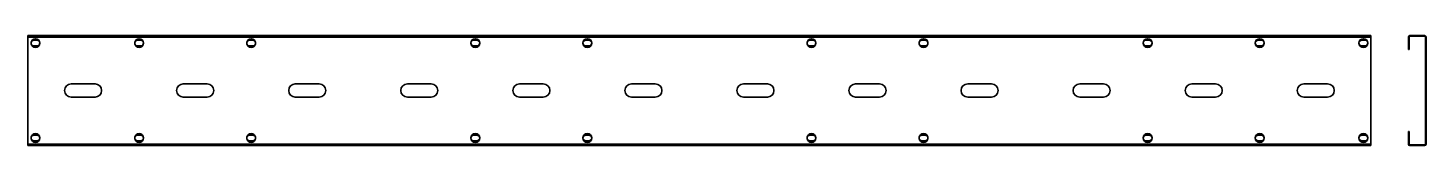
# Model space of a CAD drawing. Header units: millimetres. Extents: x -725 to 860, y -750 to 384.
# Drawn here: x -725 to 860, y 259 to 384 of the extents above; entities that cross this region are included whole.
import ezdxf

# ---------------------------------------------------------------- set-up
doc = ezdxf.new("R2010")
doc.units = ezdxf.units.MM

msp = doc.modelspace()

# ---------------------------------------------------------------- linework, layer by layer
at = {"color": 7, "linetype": 'Continuous', "lineweight": 35}
for p, q in [((-724.7, 382.5), (-724.7, 384.1)), ((-724.7, 384.1), (797.3, 384.1)), ((-724.7, 260.7), (-724.7, 382.5)), ((797.3, 382.5), (-724.7, 382.5)), ((797.3, 384.1), (797.3, 382.5)), ((797.3, 260.7), (797.3, 382.5)), ((840.6, 382.5), (839.8, 382.5)), ((839.8, 371.1), (839.8, 382.5)), ((840.6, 371.1), (840.6, 382.5)), ((841.4, 383.3), (841.4, 384.1)), ((858.2, 384.1), (841.4, 384.1)), ((858.2, 383.3), (841.4, 383.3)), ((858.2, 383.3), (858.2, 384.1)), ((859, 382.5), (859.8, 382.5)), ((859, 260.7), (859, 382.5)), ((859.8, 260.7), (859.8, 382.5)), ((-714.5, 378.9), (-718, 378.9)), ((-718, 372.4), (-714.5, 372.4)), ((-597, 378.9), (-600.5, 378.9)), ((-600.5, 372.4), (-597, 372.4)), ((-470, 378.9), (-473.5, 378.9)), ((-473.5, 372.4), (-470, 372.4)), ((-216, 378.9), (-219.5, 378.9)), ((-219.5, 372.4), (-216, 372.4)), ((-89, 378.9), (-92.5, 378.9)), ((-92.5, 372.4), (-89, 372.4)), ((165, 378.9), (161.5, 378.9)), ((161.5, 372.4), (165, 372.4)), ((292, 378.9), (288.5, 378.9)), ((288.5, 372.4), (292, 372.4)), ((546, 378.9), (542.5, 378.9)), ((542.5, 372.4), (546, 372.4)), ((673, 378.9), (669.5, 378.9)), ((669.5, 372.4), (673, 372.4)), ((790.5, 378.9), (787, 378.9)), ((787, 372.4), (790.5, 372.4)), ((839.8, 371.1), (840.6, 371.1)), ((839.8, 368.1), (839.8, 371.1)), ((840.6, 368.1), (839.8, 368.1)), ((840.6, 371.1), (840.6, 368.1)), ((-675.7, 329.1), (-648.7, 329.1)), ((-548.7, 329.1), (-521.7, 329.1)), ((-421.7, 329.1), (-394.7, 329.1)), ((-294.7, 329.1), (-267.7, 329.1)), ((-167.7, 329.1), (-140.7, 329.1)), ((-40.7, 329.1), (-13.7, 329.1)), ((86.3, 329.1), (113.3, 329.1)), ((213.3, 329.1), (240.3, 329.1)), ((340.3, 329.1), (367.3, 329.1)), ((467.3, 329.1), (494.3, 329.1)), ((594.3, 329.1), (621.3, 329.1)), ((721.3, 329.1), (748.3, 329.1)), ((-648.7, 314.1), (-675.7, 314.1)), ((-521.7, 314.1), (-548.7, 314.1)), ((-394.7, 314.1), (-421.7, 314.1)), ((-267.7, 314.1), (-294.7, 314.1)), ((-140.7, 314.1), (-167.7, 314.1)), ((-13.7, 314.1), (-40.7, 314.1)), ((113.3, 314.1), (86.3, 314.1)), ((240.3, 314.1), (213.3, 314.1)), ((367.3, 314.1), (340.3, 314.1)), ((494.3, 314.1), (467.3, 314.1)), ((621.3, 314.1), (594.3, 314.1)), ((748.3, 314.1), (721.3, 314.1)), ((-718, 270.9), (-714.5, 270.9)), ((-600.5, 270.9), (-597, 270.9)), ((-473.5, 270.9), (-470, 270.9)), ((-219.5, 270.9), (-216, 270.9)), ((-92.5, 270.9), (-89, 270.9)), ((161.5, 270.9), (165, 270.9)), ((288.5, 270.9), (292, 270.9)), ((542.5, 270.9), (546, 270.9)), ((669.5, 270.9), (673, 270.9)), ((787, 270.9), (790.5, 270.9)), ((839.8, 275.1), (840.6, 275.1)), ((839.8, 272.1), (839.8, 275.1)), ((840.6, 272.1), (839.8, 272.1)), ((839.8, 260.7), (839.8, 272.1)), ((840.6, 275.1), (840.6, 272.1)), ((840.6, 260.7), (840.6, 272.1)), ((-724.7, 260.7), (797.3, 260.7)), ((-724.7, 259.1), (-724.7, 260.7)), ((797.3, 259.1), (-724.7, 259.1)), ((-714.5, 264.4), (-718, 264.4)), ((-597, 264.4), (-600.5, 264.4)), ((-470, 264.4), (-473.5, 264.4)), ((-216, 264.4), (-219.5, 264.4)), ((-89, 264.4), (-92.5, 264.4)), ((165, 264.4), (161.5, 264.4)), ((292, 264.4), (288.5, 264.4)), ((546, 264.4), (542.5, 264.4)), ((673, 264.4), (669.5, 264.4)), ((790.5, 264.4), (787, 264.4)), ((797.3, 260.7), (797.3, 259.1)), ((840.6, 260.7), (839.8, 260.7)), ((841.4, 259.9), (841.4, 259.1)), ((841.4, 259.9), (858.2, 259.9)), ((841.4, 259.1), (858.2, 259.1)), ((858.2, 259.9), (858.2, 259.1)), ((859, 260.7), (859.8, 260.7))]:
    msp.add_line(p, q, dxfattribs=at)
for centre in [(-716.2, 375.6), (-598.7, 375.6), (-471.7, 375.6), (-217.7, 375.6), (-90.7, 375.6), (163.3, 375.6), (290.3, 375.6), (544.3, 375.6), (671.3, 375.6), (788.8, 375.6), (-716.2, 267.6), (-598.7, 267.6), (-471.7, 267.6), (-217.7, 267.6), (-90.7, 267.6), (163.3, 267.6), (290.3, 267.6), (544.3, 267.6), (671.3, 267.6), (788.8, 267.6)]:
    msp.add_circle(centre, 5, dxfattribs=at)
for centre, radius, start, end in [((841.4, 382.5), 1.6, 90, 180), ((841.4, 382.5), 0.8, 90, 180), ((858.2, 382.5), 1.6, 0, 90), ((858.2, 382.5), 0.8, 0, 90), ((-718, 375.6), 3.25, 90, 270), ((-714.5, 375.6), 3.25, 270, 90), ((-600.5, 375.6), 3.25, 90, 270), ((-597, 375.6), 3.25, 270, 90), ((-473.5, 375.6), 3.25, 90, 270), ((-470, 375.6), 3.25, 270, 90), ((-219.5, 375.6), 3.25, 90, 270), ((-216, 375.6), 3.25, 270, 90), ((-92.5, 375.6), 3.25, 90, 270), ((-89, 375.6), 3.25, 270, 90), ((161.5, 375.6), 3.25, 90, 270), ((165, 375.6), 3.25, 270, 90), ((288.5, 375.6), 3.25, 90, 270), ((292, 375.6), 3.25, 270, 90), ((542.5, 375.6), 3.25, 90, 270), ((546, 375.6), 3.25, 270, 90), ((669.5, 375.6), 3.25, 90, 270), ((673, 375.6), 3.25, 270, 90), ((787, 375.6), 3.25, 90, 270), ((790.5, 375.6), 3.25, 270, 90), ((-675.7, 321.6), 7.5, 90, 270), ((-648.7, 321.6), 7.5, 270, 90), ((-548.7, 321.6), 7.5, 90, 270), ((-521.7, 321.6), 7.5, 270, 90), ((-421.7, 321.6), 7.5, 90, 270), ((-394.7, 321.6), 7.5, 270, 90), ((-294.7, 321.6), 7.5, 90, 270), ((-267.7, 321.6), 7.5, 270, 90), ((-167.7, 321.6), 7.5, 90, 270), ((-140.7, 321.6), 7.5, 270, 90), ((-40.7, 321.6), 7.5, 90, 270), ((-13.7, 321.6), 7.5, 270, 90), ((86.3, 321.6), 7.5, 90, 270), ((113.3, 321.6), 7.5, 270, 90), ((213.3, 321.6), 7.5, 90, 270), ((240.3, 321.6), 7.5, 270, 90), ((340.3, 321.6), 7.5, 90, 270), ((367.3, 321.6), 7.5, 270, 90), ((467.3, 321.6), 7.5, 90, 270), ((494.3, 321.6), 7.5, 270, 90), ((594.3, 321.6), 7.5, 90, 270), ((621.3, 321.6), 7.5, 270, 90), ((721.3, 321.6), 7.5, 90, 270), ((748.3, 321.6), 7.5, 270, 90), ((-718, 267.6), 3.25, 90, 270), ((-714.5, 267.6), 3.25, 270, 90), ((-600.5, 267.6), 3.25, 90, 270), ((-597, 267.6), 3.25, 270, 90), ((-473.5, 267.6), 3.25, 90, 270), ((-470, 267.6), 3.25, 270, 90), ((-219.5, 267.6), 3.25, 90, 270), ((-216, 267.6), 3.25, 270, 90), ((-92.5, 267.6), 3.25, 90, 270), ((-89, 267.6), 3.25, 270, 90), ((161.5, 267.6), 3.25, 90, 270), ((165, 267.6), 3.25, 270, 90), ((288.5, 267.6), 3.25, 90, 270), ((292, 267.6), 3.25, 270, 90), ((542.5, 267.6), 3.25, 90, 270), ((546, 267.6), 3.25, 270, 90), ((669.5, 267.6), 3.25, 90, 270), ((673, 267.6), 3.25, 270, 90), ((787, 267.6), 3.25, 90, 270), ((790.5, 267.6), 3.25, 270, 90), ((841.4, 260.7), 1.6, 180, 270), ((841.4, 260.7), 0.8, 180, 270), ((858.2, 260.7), 1.6, 270, 0), ((858.2, 260.7), 0.8, 270, 0)]:
    msp.add_arc(centre, radius, start, end, dxfattribs=at)

doc.saveas('drawing.dxf')
